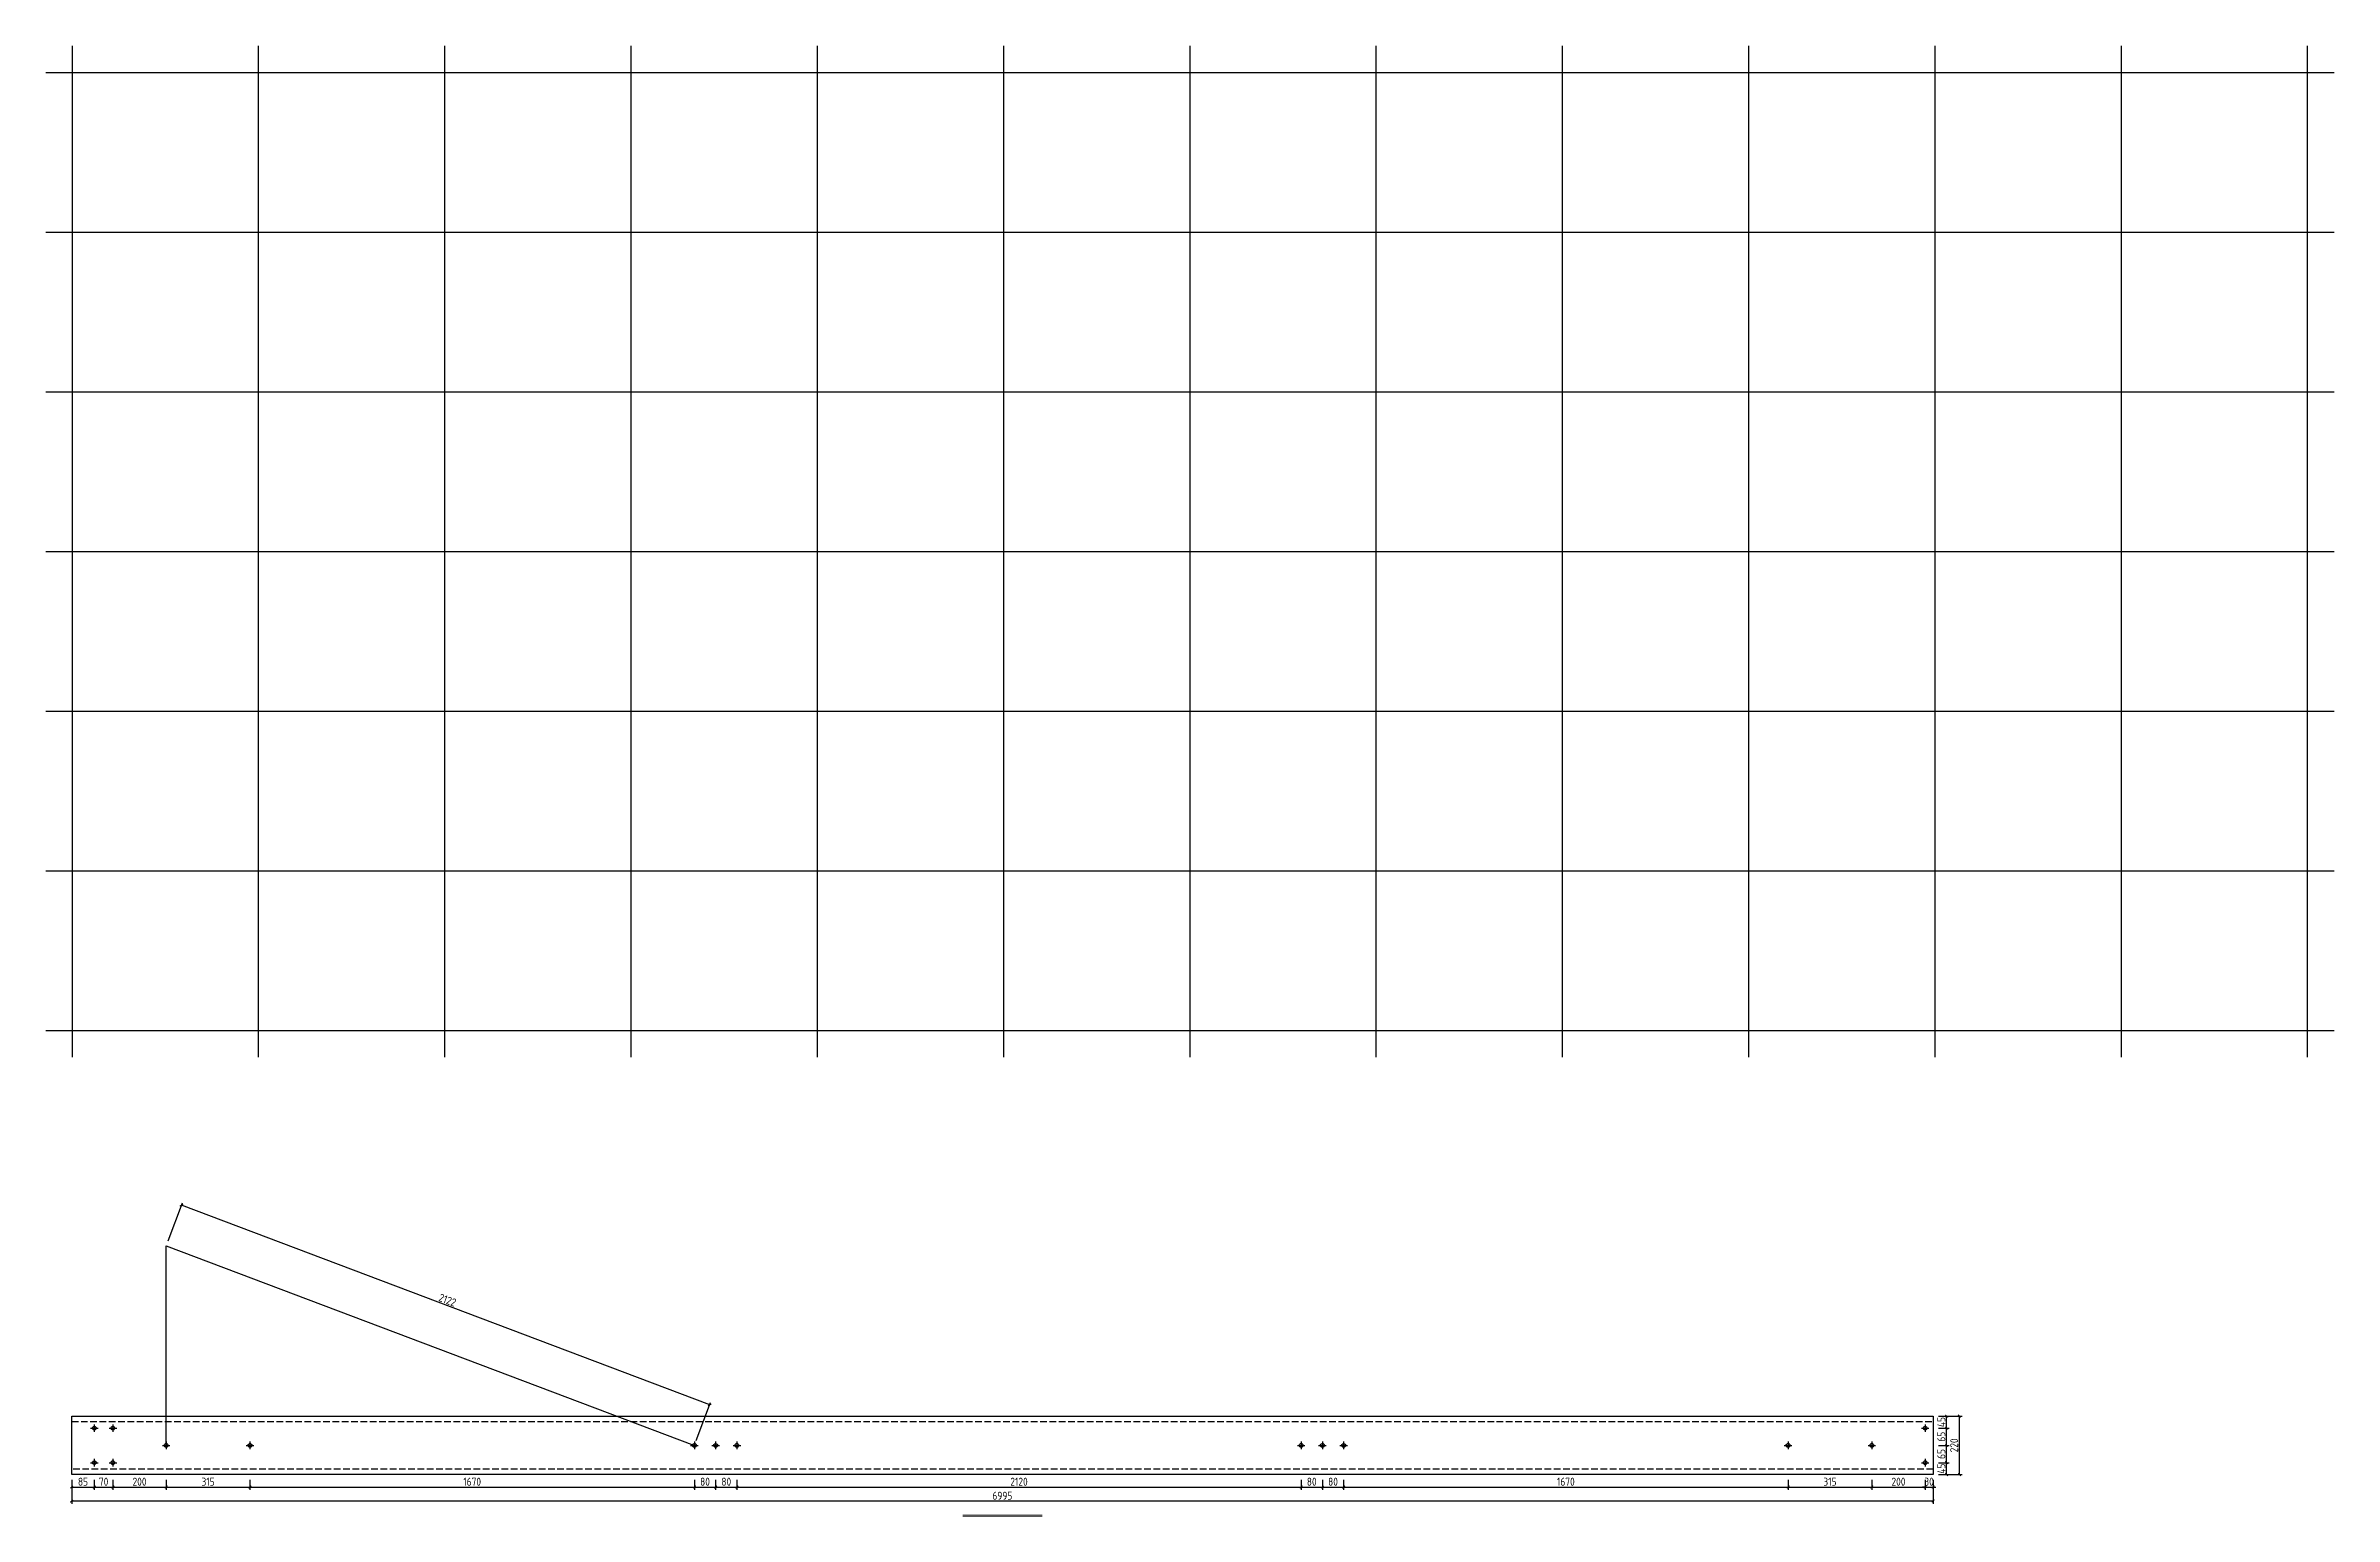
# Model space of a CAD drawing. Extents: x -196983 to 471790, y -783661 to 190401.
# Drawn here: x 211622 to 297622, y 14831 to 70085 of the extents above; entities that cross this region are included whole.
import ezdxf

# ---------------------------------------------------------------- set-up
doc = ezdxf.new("R2010")
doc.units = 0
doc.header["$LTSCALE"] = 1000
doc.header["$MEASUREMENT"] = 0
doc.linetypes.add('DASH', pattern=[0.35, 0.25, -0.1])
doc.layers.add('_TCH_MASK', color=7, linetype='Continuous')
doc.layers.add('DOTE', color=1, linetype='Continuous')
doc.styles.get("Standard").update_dxf_attribs({"font": 'gbenor.shx', "bigfont": 'gbcbig.shx'})
doc.dimstyles.get("Standard").update_dxf_attribs({"dimscale": 100, "dimtxt": 3.5, "dimasz": 1, "dimexe": 2.5, "dimexo": 3, "dimgap": 1.5, "dimtad": 1, "dimdec": 0, "dimzin": 0, "dimdsep": 46, "dimtxsty": 'Standard', "dimblk": 'ARCHTICK', "dimcen": 0.09, "dimadec": 0, "dimazin": 0, "dimtfac": 1, "dimtdec": 0, "dimtix": 1, "dimtmove": 2, "dimatfit": 3, "dimfxl": 1, "dimtolj": 1, "dimtzin": 0, "dimarcsym": 0})

msp = doc.modelspace()

# ---------------------------------------------------------------- blocks, each defined once
blk = doc.blocks.new('_ArchTick')
at = {"color": 0, "linetype": 'ByBlock', "const_width": 0.4}
blk.add_lwpolyline([(-0.5, -0.5), (0.5, 0.5)], dxfattribs=at)
blk = doc.blocks.new('*D776')
at = {"layer": '_TCH_MASK', "color": 0, "lineweight": -2}
for p, q in [((212596, 16193), (212596, 15828)), ((212596, 15928), (213446, 15928)), ((213446, 16193), (213446, 15828))]:
    blk.add_line(p, q, dxfattribs=at)
at = {"layer": 'Defpoints', "color": 0}
for p in [(212596, 16393), (213446, 16393), (213446, 15928)]:
    blk.add_point(p, dxfattribs=at)
at = {"layer": '_TCH_MASK', "color": 0, "lineweight": -2, "xscale": 100, "yscale": 100, "zscale": 100, "rotation": 180}
blk.add_blockref('_ArchTick', (212596, 15928), dxfattribs=at)
at = {"layer": '_TCH_MASK', "color": 0, "lineweight": -2, "xscale": 100, "yscale": 100, "zscale": 100}
blk.add_blockref('_ArchTick', (213446, 15928), dxfattribs=at)
at = {"layer": '_TCH_MASK', "color": 0, "lineweight": 15, "insert": (213021, 16128), "char_height": 300, "attachment_point": 5}
blk.add_mtext('\\A1;85', dxfattribs=at)
blk = doc.blocks.new('*D777')
at = {"layer": '_TCH_MASK', "color": 0, "lineweight": -2}
for p, q in [((213446, 16193), (213446, 15828)), ((213446, 15928), (214146, 15928)), ((214146, 16193), (214146, 15828))]:
    blk.add_line(p, q, dxfattribs=at)
at = {"layer": 'Defpoints', "color": 0}
for p in [(213446, 16393), (214146, 16393), (214146, 15928)]:
    blk.add_point(p, dxfattribs=at)
at = {"layer": '_TCH_MASK', "color": 0, "lineweight": -2, "xscale": 100, "yscale": 100, "zscale": 100, "rotation": 180}
blk.add_blockref('_ArchTick', (213446, 15928), dxfattribs=at)
at = {"layer": '_TCH_MASK', "color": 0, "lineweight": -2, "xscale": 100, "yscale": 100, "zscale": 100}
blk.add_blockref('_ArchTick', (214146, 15928), dxfattribs=at)
at = {"layer": '_TCH_MASK', "color": 0, "lineweight": 15, "insert": (213796, 16128), "char_height": 300, "attachment_point": 5}
blk.add_mtext('\\A1;70', dxfattribs=at)
blk = doc.blocks.new('*D778')
at = {"layer": '_TCH_MASK', "color": 0, "lineweight": -2}
for p, q in [((214146, 16193), (214146, 15828)), ((214146, 15928), (216146, 15928)), ((216146, 16193), (216146, 15828))]:
    blk.add_line(p, q, dxfattribs=at)
at = {"layer": 'Defpoints', "color": 0}
for p in [(214146, 16393), (216146, 16393), (216146, 15928)]:
    blk.add_point(p, dxfattribs=at)
at = {"layer": '_TCH_MASK', "color": 0, "lineweight": -2, "xscale": 100, "yscale": 100, "zscale": 100, "rotation": 180}
blk.add_blockref('_ArchTick', (214146, 15928), dxfattribs=at)
at = {"layer": '_TCH_MASK', "color": 0, "lineweight": -2, "xscale": 100, "yscale": 100, "zscale": 100}
blk.add_blockref('_ArchTick', (216146, 15928), dxfattribs=at)
at = {"layer": '_TCH_MASK', "color": 0, "lineweight": 15, "insert": (215146, 16128), "char_height": 300, "attachment_point": 5}
blk.add_mtext('\\A1;200', dxfattribs=at)
blk = doc.blocks.new('*D779')
at = {"layer": '_TCH_MASK', "color": 0, "lineweight": -2}
for p, q in [((216146, 16193), (216146, 15828)), ((216146, 15928), (219296, 15928)), ((219296, 16193), (219296, 15828))]:
    blk.add_line(p, q, dxfattribs=at)
at = {"layer": 'Defpoints', "color": 0}
for p in [(216146, 16393), (219296, 16393), (219296, 15928)]:
    blk.add_point(p, dxfattribs=at)
at = {"layer": '_TCH_MASK', "color": 0, "lineweight": -2, "xscale": 100, "yscale": 100, "zscale": 100, "rotation": 180}
blk.add_blockref('_ArchTick', (216146, 15928), dxfattribs=at)
at = {"layer": '_TCH_MASK', "color": 0, "lineweight": -2, "xscale": 100, "yscale": 100, "zscale": 100}
blk.add_blockref('_ArchTick', (219296, 15928), dxfattribs=at)
at = {"layer": '_TCH_MASK', "color": 0, "lineweight": 15, "insert": (217721, 16128), "char_height": 300, "attachment_point": 5}
blk.add_mtext('\\A1;315', dxfattribs=at)
blk = doc.blocks.new('*D780')
at = {"layer": '_TCH_MASK', "color": 0, "lineweight": -2}
for p, q in [((219296, 16193), (219296, 15828)), ((219296, 15928), (235996, 15928)), ((235996, 16193), (235996, 15828))]:
    blk.add_line(p, q, dxfattribs=at)
at = {"layer": 'Defpoints', "color": 0}
for p in [(219296, 16393), (235996, 16393), (235996, 15928)]:
    blk.add_point(p, dxfattribs=at)
at = {"layer": '_TCH_MASK', "color": 0, "lineweight": -2, "xscale": 100, "yscale": 100, "zscale": 100, "rotation": 180}
blk.add_blockref('_ArchTick', (219296, 15928), dxfattribs=at)
at = {"layer": '_TCH_MASK', "color": 0, "lineweight": -2, "xscale": 100, "yscale": 100, "zscale": 100}
blk.add_blockref('_ArchTick', (235996, 15928), dxfattribs=at)
at = {"layer": '_TCH_MASK', "color": 0, "lineweight": 15, "insert": (227646, 16128), "char_height": 300, "attachment_point": 5}
blk.add_mtext('\\A1;1670', dxfattribs=at)
blk = doc.blocks.new('*D781')
at = {"layer": '_TCH_MASK', "color": 0, "lineweight": -2}
for p, q in [((235996, 16193), (235996, 15828)), ((235996, 15928), (236796, 15928)), ((236796, 16193), (236796, 15828))]:
    blk.add_line(p, q, dxfattribs=at)
at = {"layer": 'Defpoints', "color": 0}
for p in [(235996, 16393), (236796, 16393), (236796, 15928)]:
    blk.add_point(p, dxfattribs=at)
at = {"layer": '_TCH_MASK', "color": 0, "lineweight": -2, "xscale": 100, "yscale": 100, "zscale": 100, "rotation": 180}
blk.add_blockref('_ArchTick', (235996, 15928), dxfattribs=at)
at = {"layer": '_TCH_MASK', "color": 0, "lineweight": -2, "xscale": 100, "yscale": 100, "zscale": 100}
blk.add_blockref('_ArchTick', (236796, 15928), dxfattribs=at)
at = {"layer": '_TCH_MASK', "color": 0, "lineweight": 15, "insert": (236396, 16128), "char_height": 300, "attachment_point": 5}
blk.add_mtext('\\A1;80', dxfattribs=at)
blk = doc.blocks.new('*D782')
at = {"layer": '_TCH_MASK', "color": 0, "lineweight": -2}
for p, q in [((236796, 16193), (236796, 15828)), ((236796, 15928), (237596, 15928)), ((237596, 16193), (237596, 15828))]:
    blk.add_line(p, q, dxfattribs=at)
at = {"layer": 'Defpoints', "color": 0}
for p in [(236796, 16393), (237596, 16393), (237596, 15928)]:
    blk.add_point(p, dxfattribs=at)
at = {"layer": '_TCH_MASK', "color": 0, "lineweight": -2, "xscale": 100, "yscale": 100, "zscale": 100, "rotation": 180}
blk.add_blockref('_ArchTick', (236796, 15928), dxfattribs=at)
at = {"layer": '_TCH_MASK', "color": 0, "lineweight": -2, "xscale": 100, "yscale": 100, "zscale": 100}
blk.add_blockref('_ArchTick', (237596, 15928), dxfattribs=at)
at = {"layer": '_TCH_MASK', "color": 0, "lineweight": 15, "insert": (237196, 16128), "char_height": 300, "attachment_point": 5}
blk.add_mtext('\\A1;80', dxfattribs=at)
blk = doc.blocks.new('*D783')
at = {"layer": '_TCH_MASK', "color": 0, "lineweight": -2}
for p, q in [((237596, 16193), (237596, 15828)), ((237596, 15928), (258796, 15928)), ((258796, 16193), (258796, 15828))]:
    blk.add_line(p, q, dxfattribs=at)
at = {"layer": 'Defpoints', "color": 0}
for p in [(237596, 16393), (258796, 16393), (258796, 15928)]:
    blk.add_point(p, dxfattribs=at)
at = {"layer": '_TCH_MASK', "color": 0, "lineweight": -2, "xscale": 100, "yscale": 100, "zscale": 100, "rotation": 180}
blk.add_blockref('_ArchTick', (237596, 15928), dxfattribs=at)
at = {"layer": '_TCH_MASK', "color": 0, "lineweight": -2, "xscale": 100, "yscale": 100, "zscale": 100}
blk.add_blockref('_ArchTick', (258796, 15928), dxfattribs=at)
at = {"layer": '_TCH_MASK', "color": 0, "lineweight": 15, "insert": (248196, 16128), "char_height": 300, "attachment_point": 5}
blk.add_mtext('\\A1;2120', dxfattribs=at)
blk = doc.blocks.new('*D784')
at = {"layer": '_TCH_MASK', "color": 0, "lineweight": -2}
for p, q in [((258796, 16193), (258796, 15828)), ((258796, 15928), (259596, 15928)), ((259596, 16193), (259596, 15828))]:
    blk.add_line(p, q, dxfattribs=at)
at = {"layer": 'Defpoints', "color": 0}
for p in [(258796, 16393), (259596, 16393), (259596, 15928)]:
    blk.add_point(p, dxfattribs=at)
at = {"layer": '_TCH_MASK', "color": 0, "lineweight": -2, "xscale": 100, "yscale": 100, "zscale": 100, "rotation": 180}
blk.add_blockref('_ArchTick', (258796, 15928), dxfattribs=at)
at = {"layer": '_TCH_MASK', "color": 0, "lineweight": -2, "xscale": 100, "yscale": 100, "zscale": 100}
blk.add_blockref('_ArchTick', (259596, 15928), dxfattribs=at)
at = {"layer": '_TCH_MASK', "color": 0, "lineweight": 15, "insert": (259196, 16128), "char_height": 300, "attachment_point": 5}
blk.add_mtext('\\A1;80', dxfattribs=at)
blk = doc.blocks.new('*D785')
at = {"layer": '_TCH_MASK', "color": 0, "lineweight": -2}
for p, q in [((259596, 16193), (259596, 15828)), ((259596, 15928), (260396, 15928)), ((260396, 16193), (260396, 15828))]:
    blk.add_line(p, q, dxfattribs=at)
at = {"layer": 'Defpoints', "color": 0}
for p in [(259596, 16393), (260396, 16393), (260396, 15928)]:
    blk.add_point(p, dxfattribs=at)
at = {"layer": '_TCH_MASK', "color": 0, "lineweight": -2, "xscale": 100, "yscale": 100, "zscale": 100, "rotation": 180}
blk.add_blockref('_ArchTick', (259596, 15928), dxfattribs=at)
at = {"layer": '_TCH_MASK', "color": 0, "lineweight": -2, "xscale": 100, "yscale": 100, "zscale": 100}
blk.add_blockref('_ArchTick', (260396, 15928), dxfattribs=at)
at = {"layer": '_TCH_MASK', "color": 0, "lineweight": 15, "insert": (259996, 16128), "char_height": 300, "attachment_point": 5}
blk.add_mtext('\\A1;80', dxfattribs=at)
blk = doc.blocks.new('*D786')
at = {"layer": '_TCH_MASK', "color": 0, "lineweight": -2}
for p, q in [((260396, 16193), (260396, 15828)), ((260396, 15928), (277096, 15928)), ((277096, 16193), (277096, 15828))]:
    blk.add_line(p, q, dxfattribs=at)
at = {"layer": 'Defpoints', "color": 0}
for p in [(260396, 16393), (277096, 16393), (277096, 15928)]:
    blk.add_point(p, dxfattribs=at)
at = {"layer": '_TCH_MASK', "color": 0, "lineweight": -2, "xscale": 100, "yscale": 100, "zscale": 100, "rotation": 180}
blk.add_blockref('_ArchTick', (260396, 15928), dxfattribs=at)
at = {"layer": '_TCH_MASK', "color": 0, "lineweight": -2, "xscale": 100, "yscale": 100, "zscale": 100}
blk.add_blockref('_ArchTick', (277096, 15928), dxfattribs=at)
at = {"layer": '_TCH_MASK', "color": 0, "lineweight": 15, "insert": (268746, 16128), "char_height": 300, "attachment_point": 5}
blk.add_mtext('\\A1;1670', dxfattribs=at)
blk = doc.blocks.new('*D787')
at = {"layer": '_TCH_MASK', "color": 0, "lineweight": -2}
for p, q in [((277096, 16193), (277096, 15828)), ((277096, 15928), (280246, 15928)), ((280246, 16193), (280246, 15828))]:
    blk.add_line(p, q, dxfattribs=at)
at = {"layer": 'Defpoints', "color": 0}
for p in [(277096, 16393), (280246, 16393), (280246, 15928)]:
    blk.add_point(p, dxfattribs=at)
at = {"layer": '_TCH_MASK', "color": 0, "lineweight": -2, "xscale": 100, "yscale": 100, "zscale": 100, "rotation": 180}
blk.add_blockref('_ArchTick', (277096, 15928), dxfattribs=at)
at = {"layer": '_TCH_MASK', "color": 0, "lineweight": -2, "xscale": 100, "yscale": 100, "zscale": 100}
blk.add_blockref('_ArchTick', (280246, 15928), dxfattribs=at)
at = {"layer": '_TCH_MASK', "color": 0, "lineweight": 15, "insert": (278671, 16128), "char_height": 300, "attachment_point": 5}
blk.add_mtext('\\A1;315', dxfattribs=at)
blk = doc.blocks.new('*D788')
at = {"layer": '_TCH_MASK', "color": 0, "lineweight": -2}
for p, q in [((280246, 16193), (280246, 15828)), ((280246, 15928), (282246, 15928)), ((282246, 16193), (282246, 15828))]:
    blk.add_line(p, q, dxfattribs=at)
at = {"layer": 'Defpoints', "color": 0}
for p in [(280246, 16393), (282246, 16393), (282246, 15928)]:
    blk.add_point(p, dxfattribs=at)
at = {"layer": '_TCH_MASK', "color": 0, "lineweight": -2, "xscale": 100, "yscale": 100, "zscale": 100, "rotation": 180}
blk.add_blockref('_ArchTick', (280246, 15928), dxfattribs=at)
at = {"layer": '_TCH_MASK', "color": 0, "lineweight": -2, "xscale": 100, "yscale": 100, "zscale": 100}
blk.add_blockref('_ArchTick', (282246, 15928), dxfattribs=at)
at = {"layer": '_TCH_MASK', "color": 0, "lineweight": 15, "insert": (281246, 16128), "char_height": 300, "attachment_point": 5}
blk.add_mtext('\\A1;200', dxfattribs=at)
blk = doc.blocks.new('*D789')
at = {"layer": '_TCH_MASK', "color": 0, "lineweight": -2}
for p, q in [((282246, 15928), (282146, 15928)), ((282246, 16193), (282246, 15828)), ((282246, 15928), (282546, 15928)), ((282546, 16193), (282546, 15828)), ((282546, 15928), (282646, 15928))]:
    blk.add_line(p, q, dxfattribs=at)
at = {"layer": 'Defpoints', "color": 0}
for p in [(282246, 16393), (282546, 16393), (282546, 15928)]:
    blk.add_point(p, dxfattribs=at)
at = {"layer": '_TCH_MASK', "color": 0, "lineweight": -2, "xscale": 100, "yscale": 100, "zscale": 100}
blk.add_blockref('_ArchTick', (282246, 15928), dxfattribs=at)
at = {"layer": '_TCH_MASK', "color": 0, "lineweight": -2, "xscale": 100, "yscale": 100, "zscale": 100, "rotation": 180}
blk.add_blockref('_ArchTick', (282546, 15928), dxfattribs=at)
at = {"layer": '_TCH_MASK', "color": 0, "lineweight": 15, "insert": (282396, 16128), "char_height": 300, "attachment_point": 5}
blk.add_mtext('\\A1;30', dxfattribs=at)
blk = doc.blocks.new('*D790')
at = {"layer": '_TCH_MASK', "color": 0, "lineweight": -2}
for p, q in [((212596, 16193), (212596, 15301)), ((282546, 16193), (282546, 15301)), ((282546, 15401), (212596, 15401))]:
    blk.add_line(p, q, dxfattribs=at)
at = {"layer": 'Defpoints', "color": 0}
for p in [(212596, 16393), (282546, 16393), (212596, 15401)]:
    blk.add_point(p, dxfattribs=at)
at = {"layer": '_TCH_MASK', "color": 0, "lineweight": -2, "xscale": 100, "yscale": 100, "zscale": 100, "rotation": 180}
blk.add_blockref('_ArchTick', (212596, 15401), dxfattribs=at)
at = {"layer": '_TCH_MASK', "color": 0, "lineweight": -2, "xscale": 100, "yscale": 100, "zscale": 100}
blk.add_blockref('_ArchTick', (282546, 15401), dxfattribs=at)
at = {"layer": '_TCH_MASK', "color": 0, "lineweight": 15, "insert": (247571, 15601), "char_height": 300, "attachment_point": 5}
blk.add_mtext('\\A1;6995', dxfattribs=at)
blk = doc.blocks.new('*D791')
at = {"layer": '_TCH_MASK', "color": 0, "lineweight": -2}
for p, q in [((282746, 16843), (283156, 16843)), ((282746, 16393), (283156, 16393)), ((283056, 16393), (283056, 16843))]:
    blk.add_line(p, q, dxfattribs=at)
at = {"layer": 'Defpoints', "color": 0}
for p in [(282546, 16843), (282546, 16393), (283056, 16843)]:
    blk.add_point(p, dxfattribs=at)
at = {"layer": '_TCH_MASK', "color": 0, "lineweight": -2, "xscale": 100, "yscale": 100, "zscale": 100}
for p, rotation in [((283056, 16843), 90), ((283056, 16393), 270)]:
    blk.add_blockref('_ArchTick', p, dxfattribs=dict(at, rotation=rotation))
at = {"layer": '_TCH_MASK', "color": 0, "lineweight": 15, "insert": (282856, 16618), "char_height": 300, "attachment_point": 5, "rotation": 90}
blk.add_mtext('\\A1;45', dxfattribs=at)
blk = doc.blocks.new('*D792')
at = {"layer": '_TCH_MASK', "color": 0, "lineweight": -2}
for p, q in [((282746, 17493), (283156, 17493)), ((283056, 16843), (283056, 17493)), ((282746, 16843), (283156, 16843))]:
    blk.add_line(p, q, dxfattribs=at)
at = {"layer": 'Defpoints', "color": 0}
for p in [(282546, 17493), (283056, 17493), (282546, 16843)]:
    blk.add_point(p, dxfattribs=at)
at = {"layer": '_TCH_MASK', "color": 0, "lineweight": -2, "xscale": 100, "yscale": 100, "zscale": 100}
for p, rotation in [((283056, 17493), 90), ((283056, 16843), 270)]:
    blk.add_blockref('_ArchTick', p, dxfattribs=dict(at, rotation=rotation))
at = {"layer": '_TCH_MASK', "color": 0, "lineweight": 15, "insert": (282856, 17168), "char_height": 300, "attachment_point": 5, "rotation": 90}
blk.add_mtext('\\A1;65', dxfattribs=at)
blk = doc.blocks.new('*D793')
at = {"layer": '_TCH_MASK', "color": 0, "lineweight": -2}
for p, q in [((282746, 18143), (283156, 18143)), ((283056, 17493), (283056, 18143)), ((282746, 17493), (283156, 17493))]:
    blk.add_line(p, q, dxfattribs=at)
at = {"layer": 'Defpoints', "color": 0}
for p in [(282546, 18143), (283056, 18143), (282546, 17493)]:
    blk.add_point(p, dxfattribs=at)
at = {"layer": '_TCH_MASK', "color": 0, "lineweight": -2, "xscale": 100, "yscale": 100, "zscale": 100}
for p, rotation in [((283056, 18143), 90), ((283056, 17493), 270)]:
    blk.add_blockref('_ArchTick', p, dxfattribs=dict(at, rotation=rotation))
at = {"layer": '_TCH_MASK', "color": 0, "lineweight": 15, "insert": (282856, 17818), "char_height": 300, "attachment_point": 5, "rotation": 90}
blk.add_mtext('\\A1;65', dxfattribs=at)
blk = doc.blocks.new('*D794')
at = {"layer": '_TCH_MASK', "color": 0, "lineweight": -2}
for p, q in [((282746, 18593), (283156, 18593)), ((282746, 18143), (283156, 18143)), ((283056, 18143), (283056, 18593))]:
    blk.add_line(p, q, dxfattribs=at)
at = {"layer": 'Defpoints', "color": 0}
for p in [(282546, 18593), (282546, 18143), (283056, 18593)]:
    blk.add_point(p, dxfattribs=at)
at = {"layer": '_TCH_MASK', "color": 0, "lineweight": -2, "xscale": 100, "yscale": 100, "zscale": 100}
for p, rotation in [((283056, 18593), 90), ((283056, 18143), 270)]:
    blk.add_blockref('_ArchTick', p, dxfattribs=dict(at, rotation=rotation))
at = {"layer": '_TCH_MASK', "color": 0, "lineweight": 15, "insert": (282856, 18368), "char_height": 300, "attachment_point": 5, "rotation": 90}
blk.add_mtext('\\A1;45', dxfattribs=at)
blk = doc.blocks.new('*D795')
at = {"layer": '_TCH_MASK', "color": 0, "lineweight": -2}
for p, q in [((282746, 18593), (283640, 18593)), ((283540, 16393), (283540, 18593)), ((282746, 16393), (283640, 16393))]:
    blk.add_line(p, q, dxfattribs=at)
at = {"layer": 'Defpoints', "color": 0}
for p in [(282546, 18593), (283540, 18593), (282546, 16393)]:
    blk.add_point(p, dxfattribs=at)
at = {"layer": '_TCH_MASK', "color": 0, "lineweight": -2, "xscale": 100, "yscale": 100, "zscale": 100}
for p, rotation in [((283540, 18593), 90), ((283540, 16393), 270)]:
    blk.add_blockref('_ArchTick', p, dxfattribs=dict(at, rotation=rotation))
at = {"layer": '_TCH_MASK', "color": 0, "lineweight": 15, "insert": (283340, 17493), "char_height": 300, "attachment_point": 5, "rotation": 90}
blk.add_mtext('\\A1;220', dxfattribs=at)
blk = doc.blocks.new('*D1488')
at = {"layer": '_TCH_MASK', "color": 0, "lineweight": -2}
for p, q in [((216217, 25180), (216757, 26610)), ((236572, 19016), (216722, 26516)), ((236067, 17680), (236607, 19110))]:
    blk.add_line(p, q, dxfattribs=at)
at = {"layer": 'Defpoints', "color": 0}
for p in [(216722, 26516), (216146, 24993), (235996, 17493)]:
    blk.add_point(p, dxfattribs=at)
at = {"layer": '_TCH_MASK', "color": 0, "lineweight": -2, "xscale": 100, "yscale": 100, "zscale": 100}
for p, rotation in [((216722, 26516), 159.3017427129381), ((236572, 19016), 339.3017427129381)]:
    blk.add_blockref('_ArchTick', p, dxfattribs=dict(at, rotation=rotation))
at = {"layer": '_TCH_MASK', "color": 0, "lineweight": 15, "insert": (226718, 22953), "char_height": 300, "attachment_point": 5, "rotation": 339.30174}
blk.add_mtext('\\A1;2122', dxfattribs=at)

# ---------------------------------------------------------------- dimensions: what is measured, and where the dimension line sits
at = {"layer": '_TCH_MASK', "color": 6, "lineweight": 15}
dim = msp.add_aligned_dim(p1=(235996.4, 17492.7), p2=(216146.4, 24992.7), distance=-1628.4, dimstyle='Standard', override={"dimtxt": 3, "dimexe": 1, "dimexo": 2, "dimgap": 0.5, "dimlfac": 0.1}, dxfattribs=at)
dim.commit()
dim.dimension.update_dxf_attribs({"geometry": '*D1488', "text_midpoint": (226717.7, 22953.1)})
at = {"layer": '_TCH_MASK', "lineweight": 15}
for base, p1, p2, picture, middle in [((283056.2, 18592.7), (282546.4, 18142.7), (282546.4, 18592.7), '*D794', (282856.2, 18367.7)), ((283540.3, 18592.7), (282546.4, 16392.7), (282546.4, 18592.7), '*D795', (283340.3, 17492.7)), ((283056.2, 18142.7), (282546.4, 17492.7), (282546.4, 18142.7), '*D793', (282856.2, 17817.7)), ((283056.2, 17492.7), (282546.4, 16842.7), (282546.4, 17492.7), '*D792', (282856.2, 17167.7)), ((283056.2, 16842.7), (282546.4, 16392.7), (282546.4, 16842.7), '*D791', (282856.2, 16617.7))]:
    dim = msp.add_linear_dim(base=base, p1=p1, p2=p2, angle=90, dimstyle='Standard', override={"dimtxt": 3, "dimexe": 1, "dimexo": 2, "dimgap": 0.5, "dimlfac": 0.1}, dxfattribs=at)
    dim.commit()
    dim.dimension.update_dxf_attribs({"geometry": picture, "text_midpoint": middle})
for base, p1, p2, picture, middle in [((213446.4, 15928), (212596.4, 16392.7), (213446.4, 16392.7), '*D776', (213021.4, 16128)), ((212596.4, 15401.4), (282546.4, 16392.7), (212596.4, 16392.7), '*D790', (247571.4, 15601.4)), ((214146.4, 15928), (213446.4, 16392.7), (214146.4, 16392.7), '*D777', (213796.4, 16128)), ((216146.4, 15928), (214146.4, 16392.7), (216146.4, 16392.7), '*D778', (215146.4, 16128)), ((219296.4, 15928), (216146.4, 16392.7), (219296.4, 16392.7), '*D779', (217721.4, 16128)), ((235996.4, 15928), (219296.4, 16392.7), (235996.4, 16392.7), '*D780', (227646.4, 16128)), ((236796.4, 15928), (235996.4, 16392.7), (236796.4, 16392.7), '*D781', (236396.4, 16128)), ((237596.4, 15928), (236796.4, 16392.7), (237596.4, 16392.7), '*D782', (237196.4, 16128)), ((258796.4, 15928), (237596.4, 16392.7), (258796.4, 16392.7), '*D783', (248196.4, 16128)), ((259596.4, 15928), (258796.4, 16392.7), (259596.4, 16392.7), '*D784', (259196.4, 16128)), ((260396.4, 15928), (259596.4, 16392.7), (260396.4, 16392.7), '*D785', (259996.4, 16128)), ((277096.4, 15928), (260396.4, 16392.7), (277096.4, 16392.7), '*D786', (268746.4, 16128)), ((280246.4, 15928), (277096.4, 16392.7), (280246.4, 16392.7), '*D787', (278671.4, 16128)), ((282246.4, 15928), (280246.4, 16392.7), (282246.4, 16392.7), '*D788', (281246.4, 16128)), ((282546.4, 15928), (282246.4, 16392.7), (282546.4, 16392.7), '*D789', (282396.4, 16128))]:
    dim = msp.add_linear_dim(base=base, p1=p1, p2=p2, dimstyle='Standard', override={"dimtxt": 3, "dimexe": 1, "dimexo": 2, "dimgap": 0.5, "dimlfac": 0.1}, dxfattribs=at)
    dim.commit()
    dim.dimension.update_dxf_attribs({"geometry": picture, "text_midpoint": middle})

# ---------------------------------------------------------------- linework, layer by layer
at = {"color": 3}
for p, q in [((216146.4, 17492.7), (216146.4, 24992.7)), ((216146.4, 24992.7), (235996.4, 17492.7)), ((212596.4, 18592.7), (282546.4, 18592.7)), ((212596.4, 16392.7), (212596.4, 18592.7)), ((282546.4, 18592.7), (282546.4, 16392.7)), ((282546.4, 16392.7), (212596.4, 16392.7))]:
    msp.add_line(p, q, dxfattribs=at)
at = {"color": 3, "linetype": 'DASH'}
for p, q in [((212596.4, 18392.7), (282546.4, 18392.7)), ((282546.4, 16592.7), (212596.4, 16592.7))]:
    msp.add_line(p, q, dxfattribs=at)
at = {"color": 1}
for p, q in [((213306.4, 18142.7), (213586.4, 18142.7)), ((213446.4, 18282.7), (213446.4, 18002.7)), ((214006.4, 18142.7), (214286.4, 18142.7)), ((214146.4, 18282.7), (214146.4, 18002.7)), ((282106.4, 18142.7), (282386.4, 18142.7)), ((282246.4, 18282.7), (282246.4, 18002.7)), ((216006.4, 17492.7), (216286.4, 17492.7)), ((216146.4, 17632.7), (216146.4, 17352.7)), ((219156.4, 17492.7), (219436.4, 17492.7)), ((219296.4, 17632.7), (219296.4, 17352.7)), ((235856.4, 17492.7), (236136.4, 17492.7)), ((235996.4, 17632.7), (235996.4, 17352.7)), ((236656.4, 17492.7), (236936.4, 17492.7)), ((236796.4, 17632.7), (236796.4, 17352.7)), ((237456.4, 17492.7), (237736.4, 17492.7)), ((237596.4, 17632.7), (237596.4, 17352.7)), ((258656.4, 17492.7), (258936.4, 17492.7)), ((258796.4, 17632.7), (258796.4, 17352.7)), ((259456.4, 17492.7), (259736.4, 17492.7)), ((259596.4, 17632.7), (259596.4, 17352.7)), ((260256.4, 17492.7), (260536.4, 17492.7)), ((260396.4, 17632.7), (260396.4, 17352.7)), ((276956.4, 17492.7), (277236.4, 17492.7)), ((277096.4, 17632.7), (277096.4, 17352.7)), ((280106.4, 17492.7), (280386.4, 17492.7)), ((280246.4, 17632.7), (280246.4, 17352.7)), ((213306.4, 16842.7), (213586.4, 16842.7)), ((213446.4, 16982.7), (213446.4, 16702.7)), ((214006.4, 16842.7), (214286.4, 16842.7)), ((214146.4, 16982.7), (214146.4, 16702.7)), ((282106.4, 16842.7), (282386.4, 16842.7)), ((282246.4, 16982.7), (282246.4, 16702.7))]:
    msp.add_line(p, q, dxfattribs=at)
for centre in [(213446.4, 18142.7), (214146.4, 18142.7), (282246.4, 18142.7), (216146.4, 17492.7), (219296.4, 17492.7), (235996.4, 17492.7), (236796.4, 17492.7), (237596.4, 17492.7), (258796.4, 17492.7), (259596.4, 17492.7), (260396.4, 17492.7), (277096.4, 17492.7), (280246.4, 17492.7), (213446.4, 16842.7), (214146.4, 16842.7), (282246.4, 16842.7)]:
    msp.add_circle(centre, 70, dxfattribs=at)
at = {"layer": '_TCH_MASK', "lineweight": 15}
msp.add_line((249066.5, 14830.6), (246079.3, 14830.6), dxfattribs=at)
at = {"layer": '_TCH_MASK', "lineweight": 15, "const_width": 20}
msp.add_lwpolyline([(246079.3, 14875.9), (249066.5, 14875.9)], dxfattribs=at)
at = {"layer": 'DOTE', "color": 3}
for p, q in [((212622, 32084.6), (212622, 70084.6)), ((219622, 32084.6), (219622, 70084.6)), ((226622, 32084.6), (226622, 70084.6)), ((233622, 32084.6), (233622, 70084.6)), ((240622, 32084.6), (240622, 70084.6)), ((247622, 32084.6), (247622, 70084.6)), ((254622, 32084.6), (254622, 70084.6)), ((261622, 32084.6), (261622, 70084.6)), ((268622, 32084.6), (268622, 70084.6)), ((275622, 32084.6), (275622, 70084.6)), ((282622, 32084.6), (282622, 70084.6)), ((289622, 32084.6), (289622, 70084.6)), ((296622, 32084.6), (296622, 70084.6)), ((211622, 69084.6), (297622, 69084.6)), ((211622, 63084.6), (297622, 63084.6)), ((211622, 57084.6), (297622, 57084.6)), ((211622, 51084.6), (297622, 51084.6)), ((211622, 45084.6), (297622, 45084.6)), ((211622, 39084.6), (297622, 39084.6)), ((211622, 33084.6), (297622, 33084.6))]:
    msp.add_line(p, q, dxfattribs=at)

msp.set_redraw_order([(e.dxf.handle, doc.entitydb.next_handle()) for e in msp.query("TEXT MTEXT ATTDEF DIMENSION ARC_DIMENSION")])  # texts and dimensions are drawn at this point

doc.saveas('drawing.dxf')
